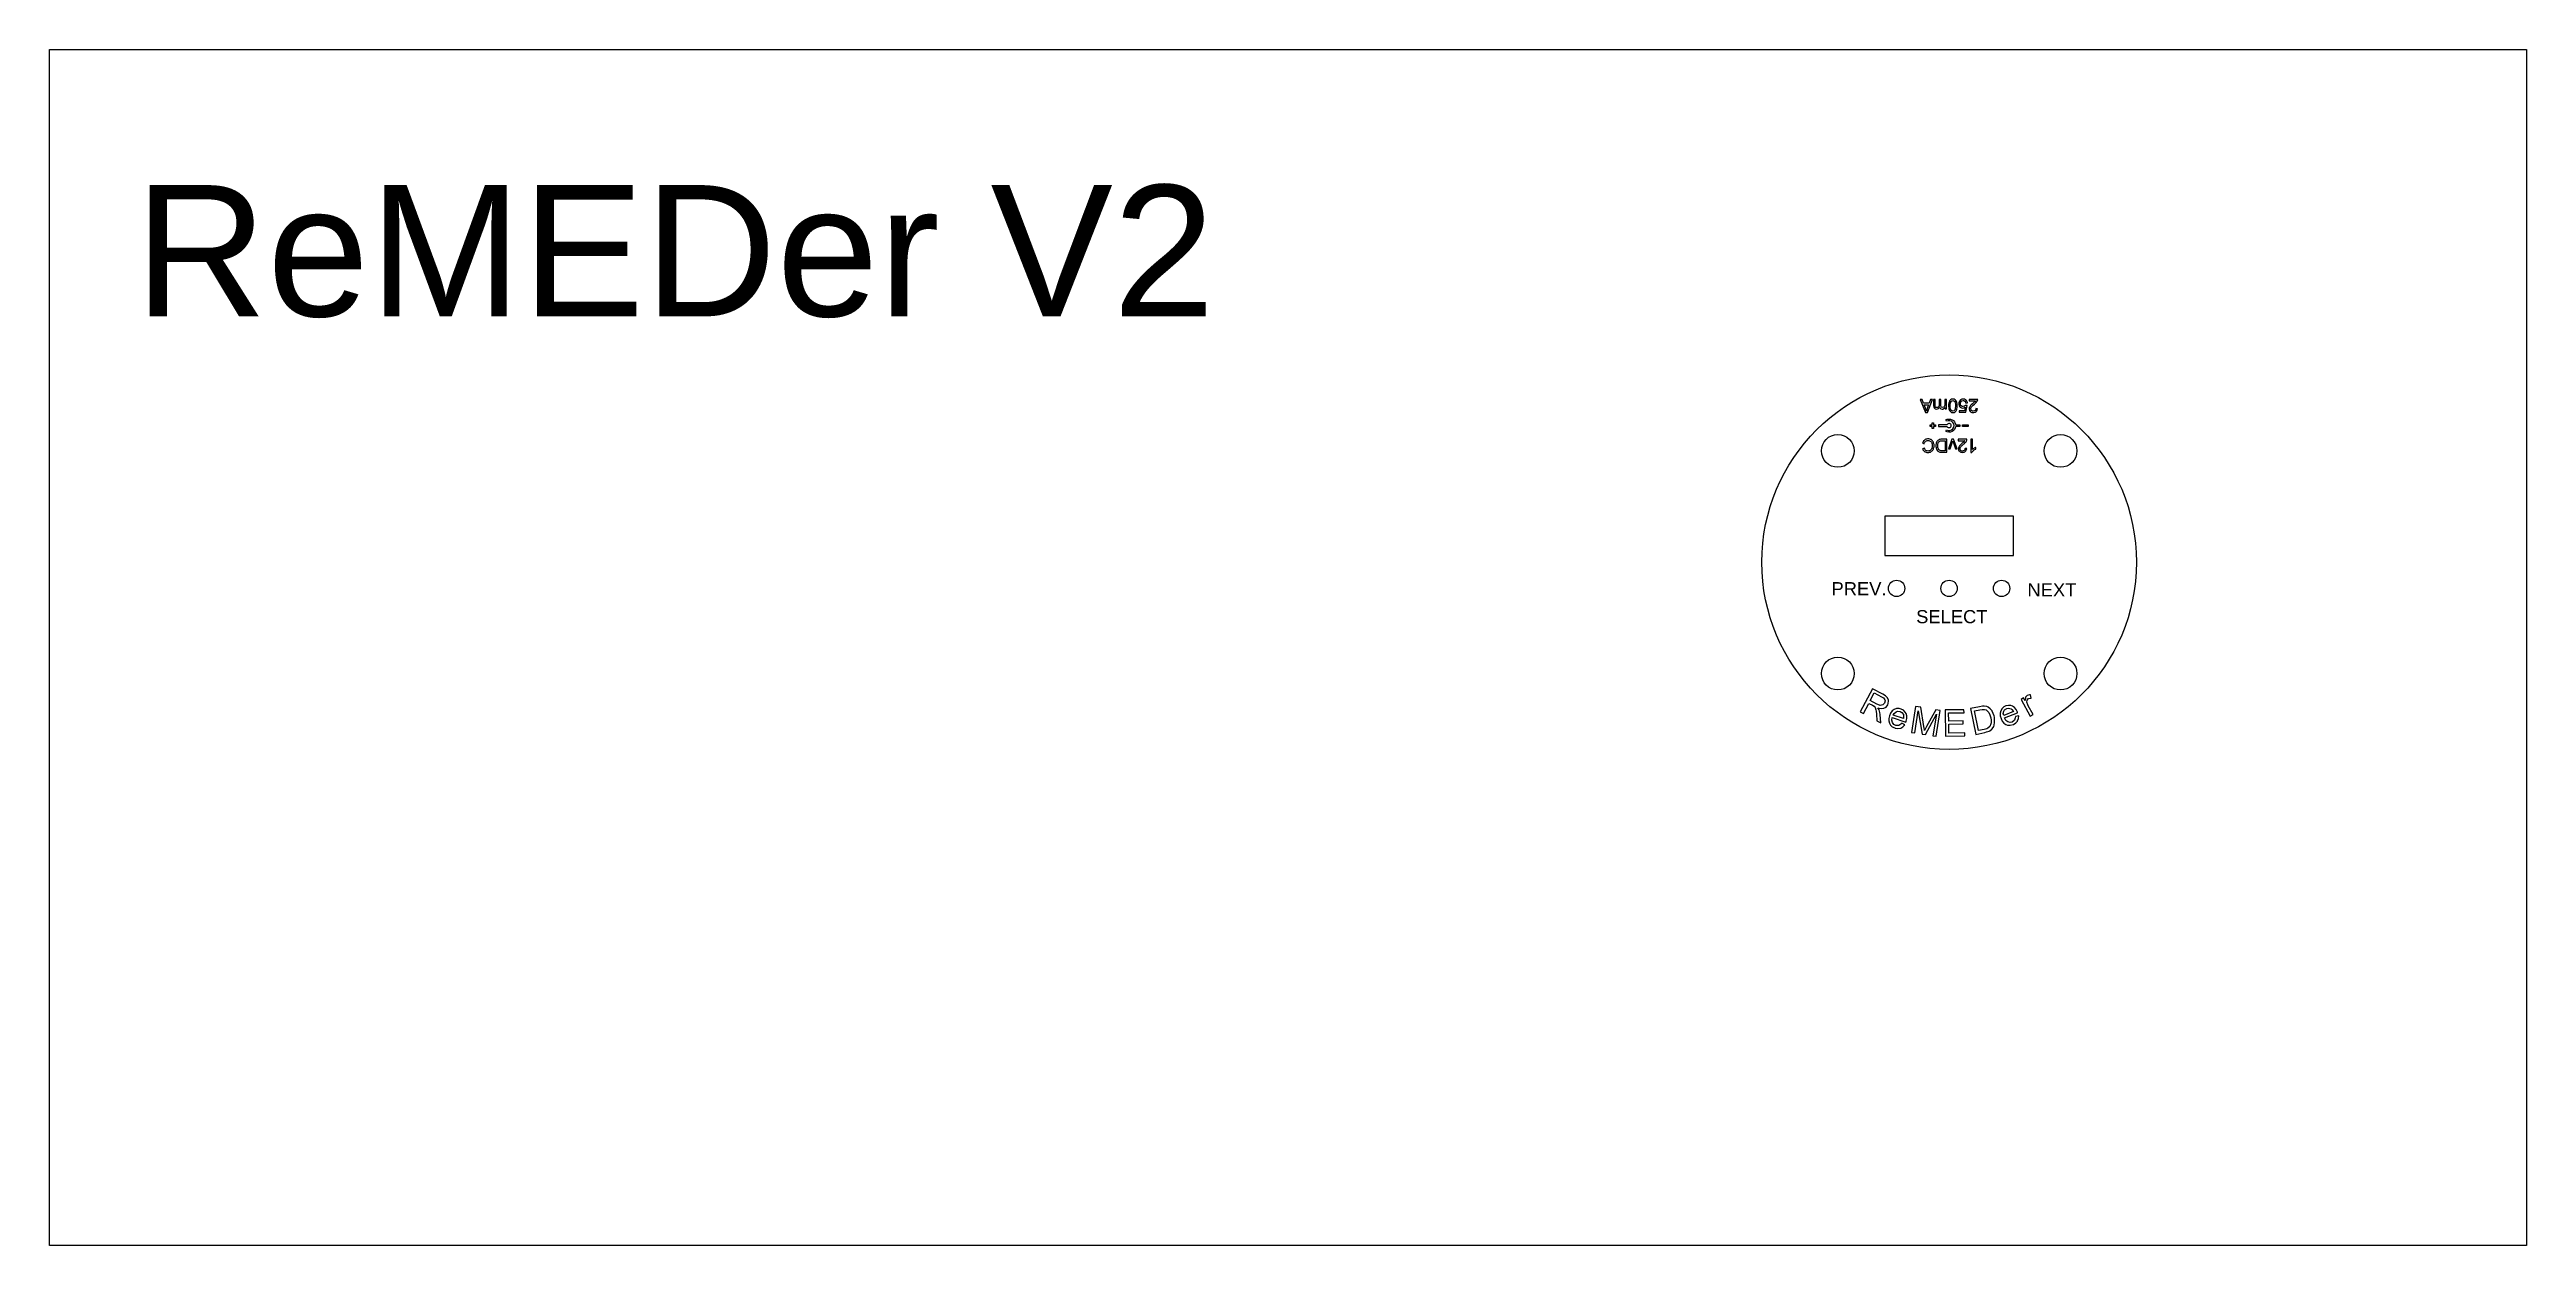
# Model space of a CAD drawing. Header units: inches. Extents: x 210.2 to 274.2, y 156.8 to 168.6.
# Drawn here: x 255.35 to 274.22, y 159.45 to 168.57 of the extents above; entities that cross this region are included whole.
import ezdxf

# ---------------------------------------------------------------- set-up
doc = ezdxf.new("R2010")
doc.units = ezdxf.units.IN
doc.header["$MEASUREMENT"] = 0
doc.styles.get("Standard").update_dxf_attribs({"font": 'arial.ttf'})

msp = doc.modelspace()

# ---------------------------------------------------------------- texts
at = {"color": 2, "attachment_point": 1}
for s, width, heights, insert, char_height in [('ReMEDer V2', 10.7383, [1.597], (255.997, 167.533), 1), ('PREV.', 1.0788, [0], (268.923, 164.507), 0.1), ('NEXT', 1.0788, [0], (270.416, 164.498), 0.1), ('SELECT', 1.0788, [0], (269.568, 164.294), 0.1)]:
    msp.add_mtext_dynamic_manual_height_columns(s, width=width, gutter_width=1, heights=heights, dxfattribs=dict(at, insert=insert, char_height=char_height))

# ---------------------------------------------------------------- linework, layer by layer
at = {"color": 3}
msp.add_lwpolyline([(255.348, 168.566), (274.217, 168.566), (274.217, 159.451), (255.348, 159.451)], close=True, dxfattribs=at)
at = {"color": 2, "flags": 128}
for points in [[(269.64, 165.8), (269.654, 165.8), (269.692, 165.9), (269.678, 165.9), (269.667, 165.87), (269.625, 165.87), (269.614, 165.9), (269.599, 165.9)], [(269.703, 165.84), (269.707, 165.832), (269.713, 165.828), (269.723, 165.826), (269.73, 165.827), (269.739, 165.831), (269.746, 165.839), (269.746, 165.837), (269.753, 165.83), (269.756, 165.828), (269.766, 165.826), (269.77, 165.826), (269.779, 165.83), (269.781, 165.831), (269.788, 165.838), (269.788, 165.828), (269.799, 165.828), (269.799, 165.9), (269.787, 165.9), (269.787, 165.863), (269.787, 165.857), (269.785, 165.848), (269.785, 165.848), (269.779, 165.84), (269.769, 165.837), (269.768, 165.837), (269.759, 165.841), (269.758, 165.843), (269.756, 165.853), (269.756, 165.9), (269.744, 165.9), (269.744, 165.858), (269.743, 165.85), (269.739, 165.842), (269.736, 165.839), (269.726, 165.837), (269.719, 165.839), (269.714, 165.844), (269.714, 165.844), (269.713, 165.855), (269.713, 165.9), (269.701, 165.9), (269.701, 165.851)], [(269.815, 165.847), (269.816, 165.836), (269.817, 165.827), (269.819, 165.821), (269.824, 165.812), (269.826, 165.81), (269.834, 165.803), (269.837, 165.801), (269.848, 165.8), (269.857, 165.801), (269.866, 165.806), (269.872, 165.813), (269.877, 165.823), (269.878, 165.829), (269.88, 165.839), (269.88, 165.851), (269.88, 165.853), (269.88, 165.865), (269.878, 165.876), (269.875, 165.885), (269.871, 165.892), (269.866, 165.896), (269.858, 165.901), (269.848, 165.902), (269.838, 165.901), (269.83, 165.896), (269.823, 165.889), (269.819, 165.879), (269.817, 165.873), (269.815, 165.863), (269.815, 165.851)], [(269.828, 165.855), (269.828, 165.868), (269.831, 165.877), (269.833, 165.884), (269.839, 165.889), (269.848, 165.892), (269.854, 165.89), (269.862, 165.884), (269.863, 165.882), (269.866, 165.875), (269.867, 165.864), (269.868, 165.851), (269.868, 165.845), (269.866, 165.833), (269.864, 165.824), (269.861, 165.817), (269.857, 165.813), (269.848, 165.81), (269.841, 165.812), (269.833, 165.818), (269.833, 165.82), (269.83, 165.827), (269.828, 165.838), (269.828, 165.851)], [(269.892, 165.861), (269.895, 165.851), (269.901, 165.843), (269.904, 165.84), (269.913, 165.836), (269.923, 165.834), (269.932, 165.836), (269.942, 165.84), (269.936, 165.813), (269.896, 165.813), (269.896, 165.802), (269.946, 165.802), (269.956, 165.853), (269.945, 165.854), (269.944, 165.854), (269.937, 165.848), (269.936, 165.847), (269.926, 165.845), (269.919, 165.846), (269.911, 165.851), (269.907, 165.857), (269.905, 165.868), (269.906, 165.877), (269.911, 165.885), (269.916, 165.89), (269.926, 165.892), (269.93, 165.892), (269.938, 165.887), (269.942, 165.883), (269.945, 165.873), (269.958, 165.874), (269.958, 165.877), (269.954, 165.887), (269.948, 165.895), (269.945, 165.897), (269.936, 165.901), (269.926, 165.902), (269.916, 165.901), (269.907, 165.897), (269.9, 165.89), (269.897, 165.886), (269.893, 165.877), (269.892, 165.866)], [(270.003, 165.8), (270.007, 165.8), (270.017, 165.803), (270.025, 165.807), (270.028, 165.81), (270.033, 165.818), (270.035, 165.829), (270.023, 165.83), (270.022, 165.824), (270.017, 165.815), (270.013, 165.812), (270.003, 165.81), (269.998, 165.811), (269.989, 165.815), (269.987, 165.818), (269.984, 165.827), (269.985, 165.832), (269.99, 165.842), (269.994, 165.848), (270.002, 165.855), (270.012, 165.863), (270.013, 165.864), (270.021, 165.872), (270.028, 165.879), (270.031, 165.883), (270.036, 165.892), (270.037, 165.9), (269.971, 165.9), (269.971, 165.888), (270.02, 165.888), (270.015, 165.882), (270.011, 165.878), (270.001, 165.869), (269.996, 165.865), (269.988, 165.858), (269.982, 165.852), (269.979, 165.848), (269.974, 165.839), (269.973, 165.838), (269.971, 165.827), (269.971, 165.825), (269.974, 165.816), (269.98, 165.808), (269.983, 165.805), (269.992, 165.801)], [(269.629, 165.859), (269.663, 165.859), (269.652, 165.83), (269.649, 165.821), (269.647, 165.811), (269.647, 165.812), (269.644, 165.821), (269.64, 165.832)], [(269.618, 165.523), (269.62, 165.516), (269.623, 165.511), (269.627, 165.507), (269.632, 165.503), (269.633, 165.501), (269.638, 165.499), (269.644, 165.497), (269.65, 165.495), (269.657, 165.495), (269.664, 165.495), (269.67, 165.497), (269.676, 165.498), (269.681, 165.501), (269.686, 165.504), (269.691, 165.508), (269.695, 165.513), (269.698, 165.519), (269.7, 165.521), (269.701, 165.527), (269.703, 165.533), (269.704, 165.539), (269.704, 165.546), (269.704, 165.548), (269.704, 165.555), (269.703, 165.561), (269.701, 165.567), (269.699, 165.573), (269.696, 165.578), (269.692, 165.584), (269.688, 165.588), (269.684, 165.592), (269.682, 165.593), (269.676, 165.595), (269.671, 165.597), (269.664, 165.598), (269.657, 165.598), (269.654, 165.598), (269.647, 165.597), (269.641, 165.596), (269.636, 165.593), (269.631, 165.59), (269.628, 165.587), (269.624, 165.583), (269.621, 165.577), (269.618, 165.572), (269.616, 165.565), (269.629, 165.562), (269.63, 165.565), (269.632, 165.571), (269.636, 165.576), (269.64, 165.581), (269.641, 165.582), (269.646, 165.585), (269.652, 165.586), (269.658, 165.587), (269.664, 165.587), (269.67, 165.585), (269.675, 165.582), (269.68, 165.579), (269.684, 165.574), (269.687, 165.568), (269.688, 165.565), (269.689, 165.559), (269.69, 165.553), (269.691, 165.546), (269.691, 165.545), (269.69, 165.539), (269.689, 165.533), (269.688, 165.527), (269.685, 165.521), (269.681, 165.516), (269.676, 165.512), (269.675, 165.511), (269.67, 165.508), (269.664, 165.507), (269.657, 165.506), (269.652, 165.507), (269.646, 165.508), (269.641, 165.511), (269.637, 165.515), (269.633, 165.521), (269.631, 165.527), (269.617, 165.524)], [(269.719, 165.54), (269.72, 165.534), (269.721, 165.528), (269.723, 165.522), (269.723, 165.52), (269.726, 165.515), (269.73, 165.509), (269.734, 165.505), (269.737, 165.503), (269.743, 165.5), (269.749, 165.498), (269.753, 165.497), (269.759, 165.497), (269.767, 165.497), (269.801, 165.497), (269.801, 165.597), (269.765, 165.597), (269.761, 165.596), (269.755, 165.596), (269.749, 165.595), (269.749, 165.595), (269.743, 165.593), (269.737, 165.59), (269.737, 165.59), (269.732, 165.586), (269.728, 165.581), (269.726, 165.578), (269.724, 165.573), (269.721, 165.566), (269.721, 165.565), (269.72, 165.559), (269.719, 165.553), (269.719, 165.546)], [(269.732, 165.546), (269.733, 165.553), (269.733, 165.56), (269.735, 165.565), (269.736, 165.568), (269.739, 165.573), (269.742, 165.578), (269.745, 165.58), (269.751, 165.583), (269.754, 165.584), (269.759, 165.584), (269.767, 165.585), (269.788, 165.585), (269.788, 165.509), (269.767, 165.509), (269.761, 165.509), (269.755, 165.509), (269.75, 165.51), (269.746, 165.513), (269.741, 165.516), (269.737, 165.522), (269.735, 165.526), (269.734, 165.532), (269.733, 165.538), (269.732, 165.546)], [(269.842, 165.568), (269.843, 165.57), (269.845, 165.577), (269.847, 165.582), (269.848, 165.58), (269.85, 165.573), (269.852, 165.568), (269.867, 165.524), (269.88, 165.524), (269.853, 165.597), (269.841, 165.597), (269.814, 165.524), (269.827, 165.524)], [(269.89, 165.52), (269.891, 165.514), (269.894, 165.509), (269.898, 165.504), (269.902, 165.501), (269.908, 165.498), (269.914, 165.497), (269.921, 165.496), (269.927, 165.497), (269.933, 165.498), (269.939, 165.5), (269.943, 165.504), (269.947, 165.507), (269.95, 165.513), (269.952, 165.518), (269.953, 165.525), (269.941, 165.526), (269.94, 165.522), (269.938, 165.516), (269.935, 165.512), (269.933, 165.51), (269.927, 165.507), (269.921, 165.506), (269.918, 165.506), (269.912, 165.508), (269.907, 165.511), (269.906, 165.513), (269.903, 165.517), (269.902, 165.524), (269.902, 165.527), (269.904, 165.532), (269.908, 165.538), (269.91, 165.541), (269.914, 165.545), (269.918, 165.549), (269.924, 165.554), (269.93, 165.56), (269.933, 165.562), (269.938, 165.567), (269.942, 165.571), (269.946, 165.575), (269.948, 165.577), (269.952, 165.583), (269.954, 165.588), (269.955, 165.59), (269.955, 165.597), (269.889, 165.597), (269.889, 165.585), (269.938, 165.585), (269.937, 165.583), (269.933, 165.578), (269.93, 165.575), (269.926, 165.571), (269.919, 165.566), (269.919, 165.565), (269.913, 165.56), (269.908, 165.556), (269.903, 165.552), (269.9, 165.548), (269.898, 165.546), (269.895, 165.541), (269.892, 165.536), (269.89, 165.53), (269.89, 165.524)], [(269.985, 165.597), (269.985, 165.496), (269.993, 165.496), (269.995, 165.5), (269.999, 165.505), (270.004, 165.509), (270.006, 165.511), (270.011, 165.515), (270.016, 165.518), (270.022, 165.521), (270.022, 165.533), (270.021, 165.533), (270.015, 165.53), (270.009, 165.527), (270.008, 165.526), (270.002, 165.522), (269.998, 165.518), (269.998, 165.597)], [(269.305, 163.543), (269.323, 163.546), (269.339, 163.555), (269.352, 163.571), (269.356, 163.582), (269.358, 163.602), (269.357, 163.611), (269.348, 163.629), (269.335, 163.641), (269.314, 163.653), (269.236, 163.694), (269.142, 163.518), (269.166, 163.505), (269.207, 163.583), (269.235, 163.569), (269.247, 163.561), (269.256, 163.551), (269.261, 163.533), (269.263, 163.523), (269.265, 163.5), (269.269, 163.45), (269.298, 163.435), (269.293, 163.499), (269.291, 163.514), (269.286, 163.533), (269.276, 163.549), (269.284, 163.547)], [(269.33, 163.609), (269.331, 163.603), (269.327, 163.584), (269.315, 163.571), (269.295, 163.568), (269.289, 163.569), (269.268, 163.578), (269.218, 163.604), (269.249, 163.663), (269.305, 163.633), (269.319, 163.624)], [(270.459, 163.498), (270.422, 163.564), (270.418, 163.572), (270.412, 163.591), (270.414, 163.608), (270.424, 163.619), (270.443, 163.623), (270.439, 163.647), (270.432, 163.647), (270.413, 163.642), (270.401, 163.63), (270.4, 163.626), (270.398, 163.604), (270.387, 163.624), (270.368, 163.613), (270.437, 163.486)], [(269.496, 163.488), (269.491, 163.506), (269.485, 163.517), (269.471, 163.531), (269.453, 163.54), (269.438, 163.544), (269.418, 163.543), (269.4, 163.537), (269.385, 163.525), (269.373, 163.509), (269.364, 163.489), (269.359, 163.468), (269.359, 163.449), (269.364, 163.431), (269.372, 163.418), (269.386, 163.405), (269.405, 163.396), (269.409, 163.395), (269.429, 163.391), (269.448, 163.394), (269.45, 163.395), (269.467, 163.405), (269.481, 163.42), (269.458, 163.431), (269.452, 163.425), (269.436, 163.414), (269.432, 163.414), (269.412, 163.415), (269.399, 163.421), (269.387, 163.437), (269.383, 163.454), (269.386, 163.476), (269.489, 163.441), (269.491, 163.447), (269.496, 163.468)], [(269.472, 163.49), (269.471, 163.468), (269.394, 163.494), (269.401, 163.507), (269.416, 163.519), (269.426, 163.523), (269.446, 163.521), (269.46, 163.514), (269.471, 163.498)], [(269.752, 163.529), (269.717, 163.535), (269.647, 163.406), (269.64, 163.391), (269.632, 163.376), (269.631, 163.383), (269.627, 163.406), (269.603, 163.554), (269.564, 163.56), (269.532, 163.362), (269.557, 163.359), (269.584, 163.527), (269.614, 163.349), (269.638, 163.346), (269.722, 163.501), (269.695, 163.336), (269.72, 163.332)], [(269.817, 163.356), (269.816, 163.424), (269.927, 163.427), (269.926, 163.45), (269.816, 163.448), (269.815, 163.51), (269.933, 163.512), (269.932, 163.535), (269.788, 163.533), (269.791, 163.332), (269.94, 163.335), (269.94, 163.359)], [(270.166, 163.457), (270.164, 163.479), (270.162, 163.487), (270.155, 163.507), (270.147, 163.524), (270.146, 163.525), (270.133, 163.541), (270.116, 163.553), (270.106, 163.558), (270.085, 163.561), (270.073, 163.561), (270.05, 163.557), (269.982, 163.544), (270.022, 163.347), (270.092, 163.361), (270.104, 163.365), (270.123, 163.371), (270.128, 163.374), (270.144, 163.386), (270.148, 163.389), (270.159, 163.407), (270.163, 163.417), (270.166, 163.438)], [(270.139, 163.435), (270.137, 163.426), (270.13, 163.407), (270.114, 163.394), (270.106, 163.39), (270.085, 163.384), (270.043, 163.376), (270.013, 163.526), (270.054, 163.534), (270.07, 163.537), (270.088, 163.537), (270.101, 163.533), (270.117, 163.519), (270.121, 163.514), (270.13, 163.496), (270.137, 163.474), (270.14, 163.455)], [(270.339, 163.516), (270.33, 163.536), (270.317, 163.551), (270.302, 163.561), (270.29, 163.566), (270.271, 163.568), (270.25, 163.563), (270.237, 163.557), (270.222, 163.544), (270.212, 163.527), (270.212, 163.526), (270.208, 163.508), (270.209, 163.489), (270.215, 163.467), (270.224, 163.448), (270.236, 163.433), (270.252, 163.423), (270.265, 163.418), (270.285, 163.417), (270.306, 163.422), (270.309, 163.423), (270.328, 163.434), (270.34, 163.448), (270.341, 163.449), (270.348, 163.467), (270.349, 163.489), (270.324, 163.483), (270.323, 163.474), (270.318, 163.456), (270.315, 163.453), (270.299, 163.441), (270.285, 163.438), (270.266, 163.442), (270.252, 163.453), (270.24, 163.472), (270.341, 163.51)], [(270.291, 163.542), (270.297, 163.537), (270.31, 163.52), (270.235, 163.491), (270.232, 163.505), (270.236, 163.524), (270.241, 163.533), (270.258, 163.545), (270.272, 163.547)]]:
    msp.add_lwpolyline(points, close=True, dxfattribs=at)
at = {"color": 2}
for points in [[(269.689, 165.694), (269.674, 165.694), (269.674, 165.706), (269.689, 165.706), (269.689, 165.721), (269.701, 165.721), (269.701, 165.706), (269.716, 165.706), (269.716, 165.694), (269.701, 165.694), (269.701, 165.678), (269.689, 165.678)], [(269.965, 165.694), (269.922, 165.694), (269.922, 165.706), (269.965, 165.706)]]:
    msp.add_lwpolyline(points, close=True, dxfattribs=at)
for points in [[(269.805, 165.706), (269.739, 165.706), (269.739, 165.694), (269.805, 165.694, 5.094842)], [(269.8, 165.667, 1.732051), (269.8, 165.733), (269.794, 165.743, -0.537946), (269.869, 165.706), (269.9, 165.706), (269.9, 165.694), (269.869, 165.694, -0.537946), (269.794, 165.657)]]:
    msp.add_lwpolyline(points, format="xyb", close=True, dxfattribs=at)
at = {"color": 1}
msp.add_lwpolyline([(269.329, 164.709), (270.309, 164.709), (270.309, 165.009), (269.329, 165.009)], close=True, dxfattribs=at)
for centre, radius in [((269.819, 164.659), 1.427), ((268.971, 165.507), 0.125), ((270.668, 165.507), 0.125), ((269.419, 164.459), 0.0625), ((269.819, 164.459), 0.0625), ((270.219, 164.459), 0.0625), ((268.971, 163.81), 0.125), ((270.668, 163.81), 0.125)]:
    msp.add_circle(centre, radius, dxfattribs=at)

msp.set_redraw_order([(e.dxf.handle, doc.entitydb.next_handle()) for e in msp.query("TEXT MTEXT ATTDEF DIMENSION ARC_DIMENSION")])  # texts and dimensions are drawn at this point

doc.saveas('drawing.dxf')
